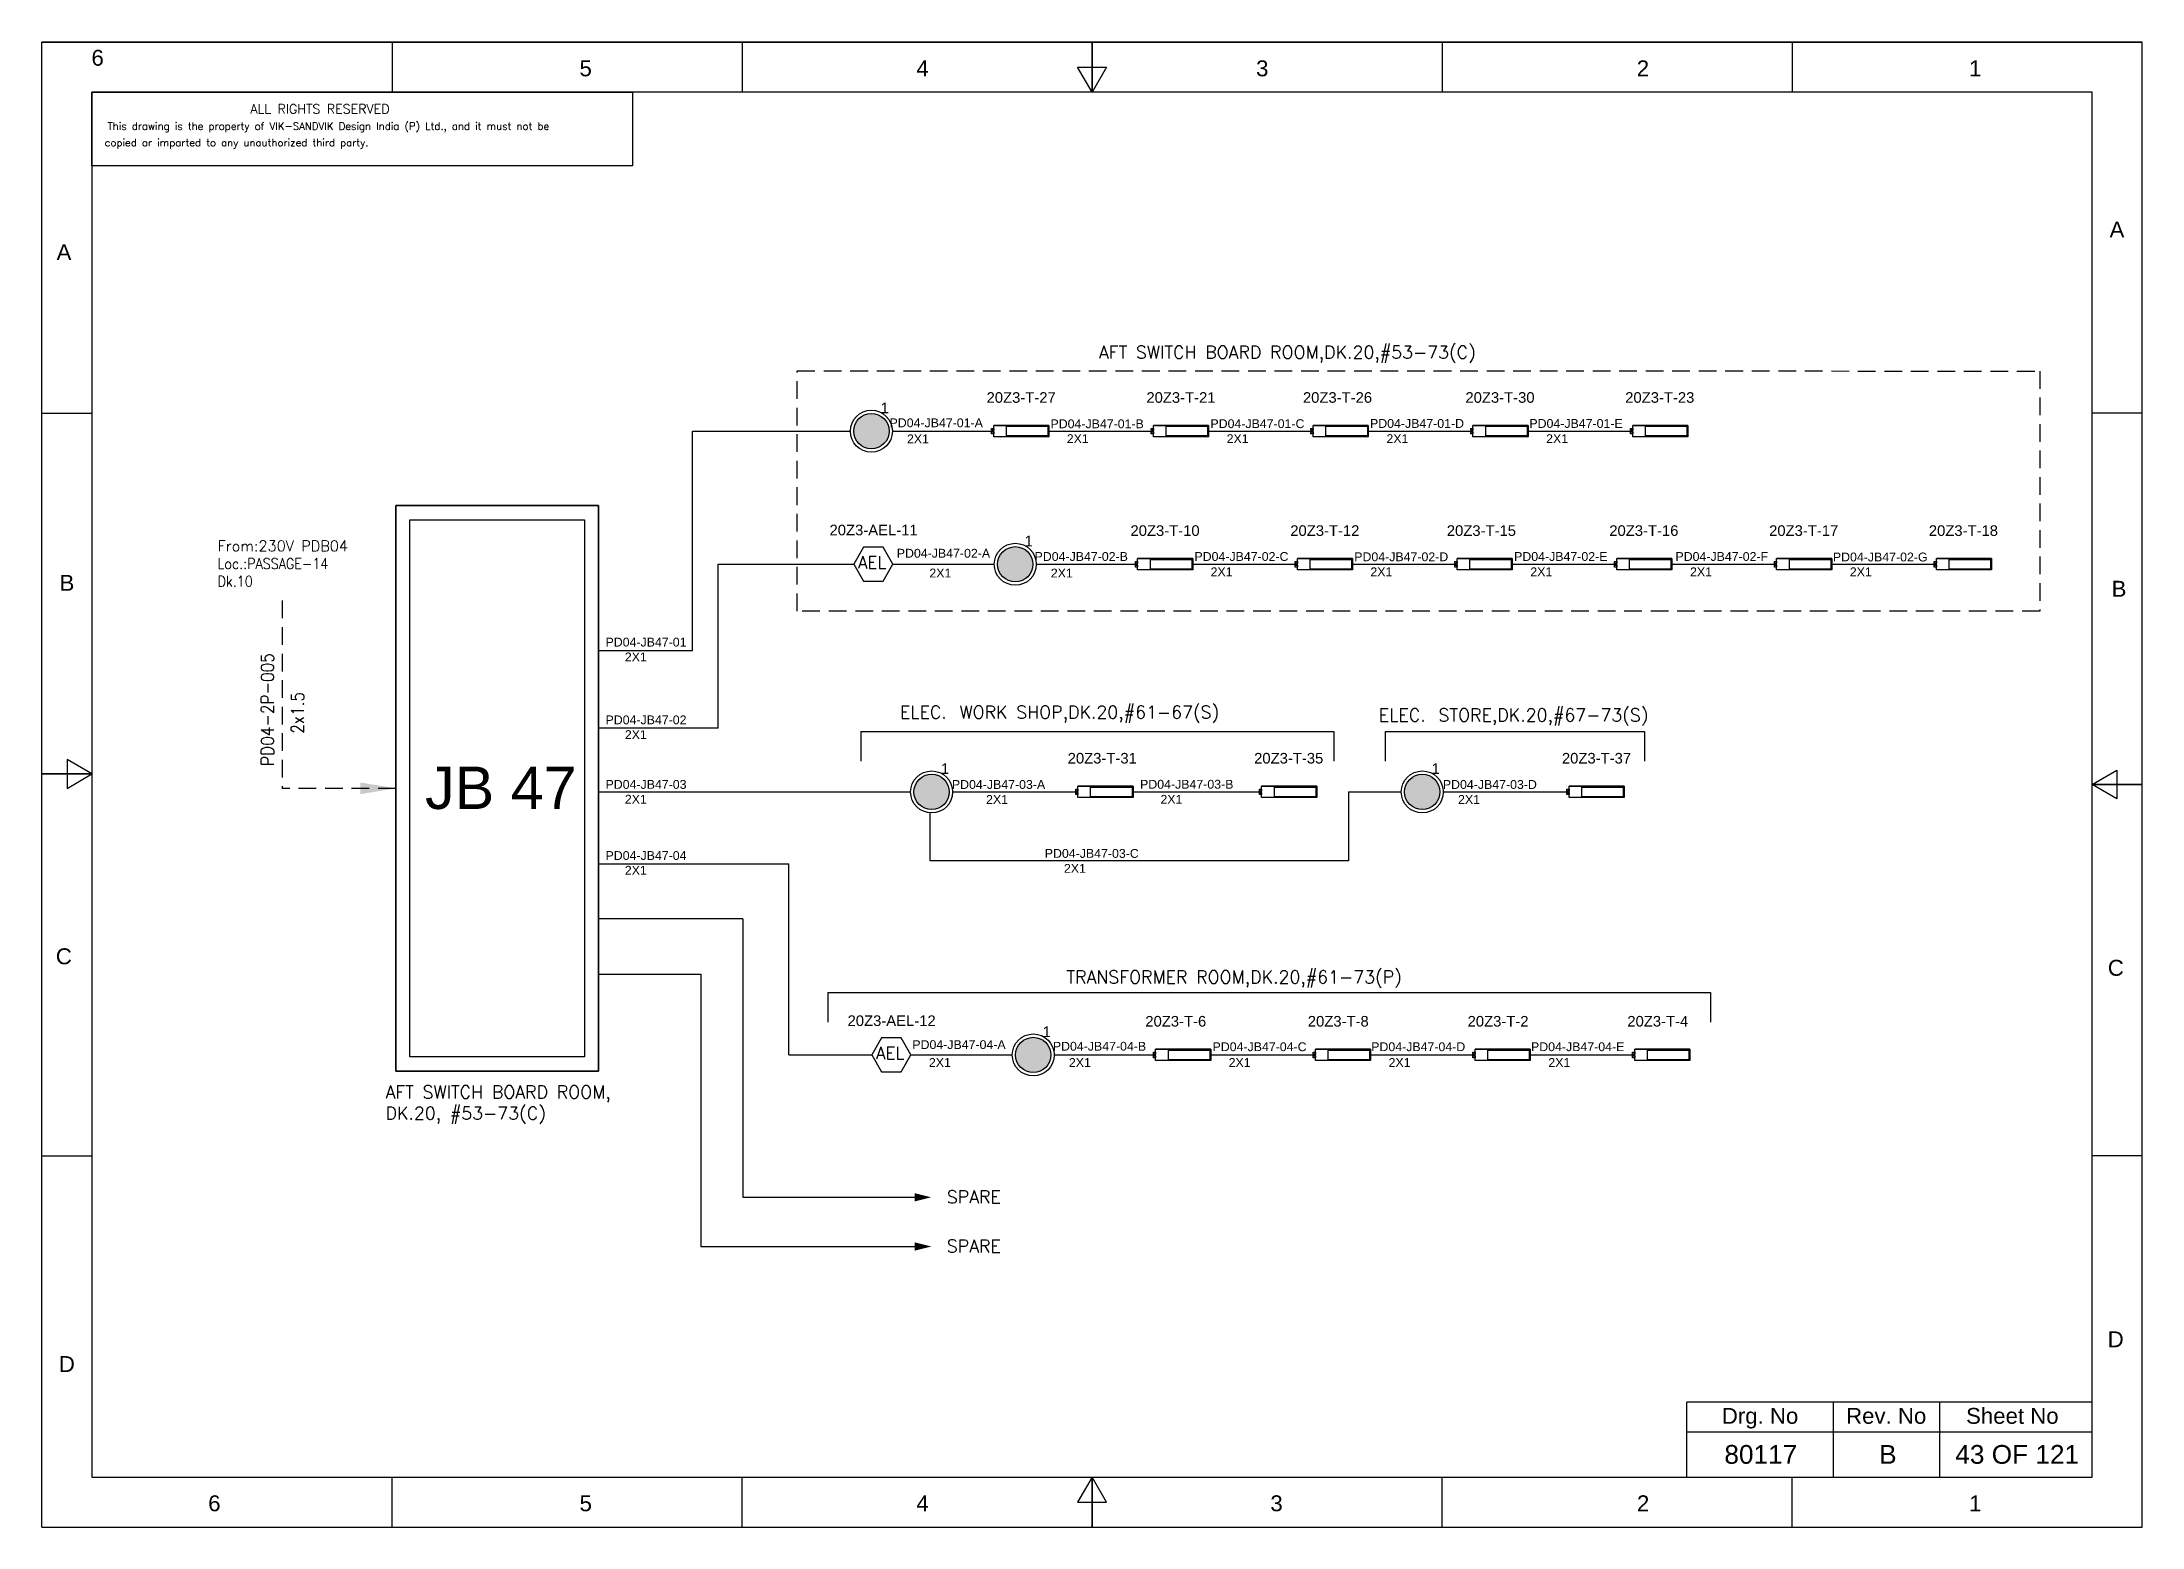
# Model space of a CAD drawing. Header units: inches. Extents: x -3311 to 1429, y -713 to 2436.
# Drawn here: x -1989.7 to -1692.7, y 969.1 to 1179.2 of the extents above; entities that cross this region are included whole.
import ezdxf
from ezdxf.enums import TextEntityAlignment as Align

# ---------------------------------------------------------------- set-up
doc = ezdxf.new("R2010")
doc.units = ezdxf.units.IN
doc.linetypes.add('HIDDEN', pattern=[0.375, 0.25, -0.125])
doc.linetypes.add('SOLID', pattern=[0])
for name, color, linetype, lineweight in [('ELEC_TXT-025', 1, 'Continuous', 25), ('HEL-025', 1, 'Continuous', 25), ('HEL-035', 2, 'Continuous', 35)]:
    doc.layers.add(name, color=color, linetype=linetype, lineweight=lineweight)
doc.layers.add('LINE', color=3, linetype='SOLID')
doc.styles.add('_NORMAL', font='arial.ttf')
doc.styles.add('ROMANS', font='simplex.shx', dxfattribs={"width": 0.88})
doc.styles.get("Standard").update_dxf_attribs({"font": 'arial.ttf'})
doc.dimstyles.get("Standard").update_dxf_attribs({"dimtxt": 0.18, "dimasz": 0.18, "dimexe": 0.18, "dimexo": 0.0625, "dimgap": 0.09, "dimtad": 0, "dimtih": 1, "dimtoh": 1, "dimdec": 4, "dimzin": 0, "dimdsep": 46, "dimtxsty": 'Standard', "dimcen": 0.09, "dimadec": 0, "dimazin": 0, "dimtfac": 1, "dimtdec": 4, "dimtofl": 0, "dimtmove": 0, "dimatfit": 3, "dimfxl": 1, "dimtolj": 1, "dimtzin": 0, "dimarcsym": 0})

msp = doc.modelspace()

# ---------------------------------------------------------------- texts
at = {"color": 7}
for s, p in [('PD04-JB47-01-A', (-1869.84, 1124.69, 0.05)), ('PD04-JB47-01-B', (-1847.08, 1124.55, 0.05)), ('PD04-JB47-01-C', (-1824.46, 1124.57, 0.03)), ('PD04-JB47-01-D', (-1801.89, 1124.6)), ('PD04-JB47-01-E', (-1779.35, 1124.6, -0.03)), ('2X1', (-1867.38, 1122.42)), ('2X1', (-1844.78, 1122.45)), ('2X1', (-1822.17, 1122.45, -0.03)), ('2X1', (-1799.57, 1122.45, -0.05)), ('2X1', (-1776.98, 1122.45, -0.08)), ('PD04-JB47-02-A', (-1868.82, 1106.24, 0.01)), ('PD04-JB47-02-B', (-1849.33, 1105.78, 0.03)), ('PD04-JB47-02-C', (-1826.72, 1105.78, 0.06)), ('2X1', (-1824.44, 1103.61, -0.02)), ('PD04-JB47-02-D', (-1804.12, 1105.74, 0.09)), ('2X1', (-1801.84, 1103.61, -0.02)), ('PD04-JB47-02-E', (-1781.51, 1105.78, 0.09)), ('2X1', (-1779.22, 1103.61, -0.05)), ('PD04-JB47-02-F', (-1758.69, 1105.78, 0.09)), ('2X1', (-1756.63, 1103.61, -0.07)), ('PD04-JB47-02-G', (-1736.43, 1105.71, 0.06)), ('2X1', (-1734.03, 1103.61, -0.1)), ('2X1', (-1864.21, 1103.44, -0.02)), ('2X1', (-1847.03, 1103.44, -0.02)), ('PD04-JB47-01', (-1910.01, 1093.67)), ('2X1', (-1907.28, 1091.57)), ('PD04-JB47-02', (-1910.01, 1082.67)), ('2X1', (-1907.28, 1080.58)), ('PD04-JB47-03', (-1910.01, 1073.54)), ('2X1', (-1907.28, 1071.44)), ('PD04-JB47-03-A', (-1861.03, 1073.53, 0)), ('2X1', (-1856.19, 1071.41, -0.05)), ('PD04-JB47-03-B', (-1834.41, 1073.56, -0.05)), ('2X1', (-1831.53, 1071.43, -0.1)), ('PD04-JB47-03-D', (-1791.59, 1073.53, -0.05)), ('2X1', (-1789.44, 1071.41, 0.16)), ('PD04-JB47-04', (-1910.01, 1063.48)), ('PD04-JB47-03-C', (-1847.89, 1063.78, -0.21)), ('2X1', (-1907.28, 1061.39)), ('2X1', (-1845.18, 1061.66, 0)), ('PD04-JB47-04-A', (-1866.62, 1036.73, 0.03)), ('PD04-JB47-04-B', (-1846.75, 1036.5, 0.05)), ('PD04-JB47-04-C', (-1824.16, 1036.43)), ('PD04-JB47-04-D', (-1801.72, 1036.43, -0.03)), ('PD04-JB47-04-E', (-1779.12, 1036.43, -0.05)), ('2X1', (-1864.28, 1034.2, -0.03)), ('2X1', (-1844.48, 1034.2, -0.03)), ('2X1', (-1821.89, 1034.2, -0.05)), ('2X1', (-1799.27, 1034.2, -0.08)), ('2X1', (-1776.67, 1034.2, -0.11))]:
    msp.add_text(s, height=1.25, dxfattribs=at).set_placement(p)
at = {"color": 7, "lineweight": 30}
msp.add_text('JB 47', height=6, dxfattribs=at).set_placement((-1924.82, 1073.69), align=Align.MIDDLE_CENTER)
at = {"color": 7}
for s, height, p in [('Sheet No', 2.246, (-1711.05, 984.84)), ('Drg. No', 2.246, (-1746.73, 984.84)), ('Rev. No', 2.246, (-1728.89, 984.84)), ('80117', 2.653, (-1746.62, 979.39)), ('B', 2.65, (-1728.65, 979.39)), ('43 OF 121', 2.653, (-1710.36, 979.39))]:
    msp.add_text(s, height=height, dxfattribs=at).set_placement(p, align=Align.MIDDLE_CENTER)
at = {"color": 7, "char_height": 1.8, "attachment_point": 1, "style": '_NORMAL'}
for s, insert in [('{\\Fromans|c0;\\C2;AFT SWITCH BOARD ROOM,DK.20,#53-73(C)}', (-1840.24, 1136.2, -0.03)), ('{\\Fromans|c0;\\C2;AFT SWITCH BOARD ROOM, \\PDK.20, #53-73(C)}', (-1941.13, 1031.55))]:
    msp.add_mtext(s, dxfattribs=dict(at, insert=insert))
at = {"color": 7, "insert": (-1964.88, 1108.65), "char_height": 1.5, "width": 36.8884, "attachment_point": 1}
msp.add_mtext('{\\Fromans|c0;\\C2;From:230V PDB04 \\P\\Fsimplex|c0;\\W0.88;Loc.:PASSAGE-14      \\PDk.10}', dxfattribs=at)
at = {"color": 7, "insert": (-1958.73, 1076.78), "char_height": 1.8, "width": 17.1296, "attachment_point": 1, "rotation": 90, "style": '_NORMAL'}
msp.add_mtext('{\\Fromans|c0;\\W0.88;PD04-2P-005}', dxfattribs=at)
at = {"color": 7, "insert": (-1954.46, 1081.34), "char_height": 1.8, "attachment_point": 1, "rotation": 90, "style": '_NORMAL'}
msp.add_mtext('{\\Fsimplex|c0;\\W0.88;2x1.5}', dxfattribs=at)
at = {"color": 7, "char_height": 1.8, "attachment_point": 1, "style": '_NORMAL'}
for s, insert, width in [('{\\Fromans|c0;\\C2;ELEC.^I WORK SHOP,DK.20,#61-67(S)}', (-1868.38, 1085.29, 0.19), 74.1776), ('{\\Fromans|c0;\\C2;ELEC.^I STORE,DK.20,#67-73(S)}', (-1800.65, 1084.88, 0.13), 74.1776), ('{\\Fromans|c0;\\C2;TRANSFORMER ROOM,DK.20,#61-73(P)}', (-1844.84, 1047.82, -0.05), 57.9595), ('{\\Fromans|c0;\\C2;SPARE}', (-1861.75, 1016.71), 8.1658), ('{\\Fromans|c0;\\C2;SPARE}', (-1861.75, 1009.76), 8.1658)]:
    msp.add_mtext(s, dxfattribs=dict(at, insert=insert, width=width))

# ---------------------------------------------------------------- blocks, each defined once
blk = doc.blocks.new('FIXED_KEY_SWITCH')
h = blk.add_hatch(color=1)
h.dxf.hatch_style = 1
edge = h.paths.add_edge_path()
edge.add_arc((848.13, 1737.46), 2.5, 0, 360)
at = {"color": 1}
blk.add_circle((848.13, 1737.46), 2.5, dxfattribs=at)
at = {"color": 7, "insert": (849.44, 1741.5), "char_height": 1.5, "attachment_point": 1, "style": '_NORMAL'}
blk.add_mtext_dynamic_manual_height_columns('1', width=1.5, gutter_width=7.5, heights=[0], dxfattribs=at)
blk = doc.blocks.new('SWT')
blk.add_blockref('FIXED_KEY_SWITCH', (0, 0))
blk.add_attdef('TAG_NO', (844.55, 1741.11), '', height=1.5)
blk = doc.blocks.new('2A')
at = {"color": 7, "lineweight": -3, "ltscale": 2.5}
blk.add_line((790.02, 1997.62, -0.03), (782.23, 1997.62, -0.03), dxfattribs=at)
at = {"color": 7, "lineweight": -3, "ltscale": 2.5, "elevation": -0.03}
for points in [[(781.91, 1997.21), (782.23, 1997.21), (782.23, 1996.94), (781.91, 1996.94)], [(781.91, 1996.7), (782.23, 1996.7), (782.23, 1996.44), (781.91, 1996.44)], [(782.23, 1997.62), (790.02, 1997.62), (790.02, 1996.02), (782.23, 1996.02)], [(784.03, 1997.5), (789.88, 1997.5), (789.88, 1996.14), (784.03, 1996.14)]]:
    blk.add_lwpolyline(points, close=True, dxfattribs=at)
blk = doc.blocks.new('LED TUBE LIGHT 30W')
blk.add_blockref('2A', (179.91, -357.89))
blk.add_attdef('TAG_NO.', (962.52, 1642.97), '', height=1.5)
blk = doc.blocks.new('AEL')
at = {"color": 4}
blk.add_lwpolyline([(989.98, -190.09), (992.75, -190.09), (994.14, -187.69), (992.75, -185.28), (989.98, -185.28), (988.59, -187.69)], close=True, dxfattribs=at)
at = {"color": 4, "style": 'ROMANS'}
blk.add_text('AEL', height=1.725, dxfattribs=at).set_placement((989.2, -188.27))
blk = doc.blocks.new('AEL_L')
blk.add_blockref('AEL', (0, 0))
blk.add_attdef('TAG_NO', (986.55, -183.59), '', height=1.5)
blk = doc.blocks.new('fr')
at = {"color": 7, "linetype": 'Continuous'}
for p, q in [((33763.99, 4500.4), (33466.99, 4500.4)), ((33466.99, 4500.4), (33763.99, 4500.4)), ((33466.99, 4290.33), (33466.99, 4500.4)), ((33516.49, 4500.4), (33516.49, 4493.33)), ((33565.99, 4500.4), (33565.99, 4493.33)), ((33615.49, 4500.4), (33615.49, 4493.33)), ((33615.49, 4493.33), (33615.49, 4500.4)), ((33615.49, 4500.4), (33615.49, 4493.33)), ((33664.99, 4500.4), (33664.99, 4493.33)), ((33714.49, 4500.4), (33714.49, 4493.33)), ((33763.99, 4290.33), (33763.99, 4500.4)), ((33763.99, 4290.33), (33763.99, 4500.4)), ((33615.49, 4493.33), (33613.45, 4496.87)), ((33613.45, 4496.87), (33617.53, 4496.87)), ((33617.53, 4496.87), (33615.49, 4493.33)), ((33756.92, 4493.33), (33474.06, 4493.33)), ((33474.06, 4493.33), (33474.06, 4297.41)), ((33756.92, 4297.41), (33756.92, 4493.33)), ((33466.99, 4447.89), (33474.06, 4447.89)), ((33763.99, 4447.89), (33756.92, 4447.89)), ((33474.06, 4396.87), (33470.53, 4398.91)), ((33470.53, 4398.91), (33470.53, 4394.83)), ((33466.99, 4396.87), (33474.06, 4396.87)), ((33474.06, 4396.87), (33466.99, 4396.87)), ((33466.99, 4396.87), (33474.06, 4396.87)), ((33470.53, 4394.83), (33474.06, 4396.87)), ((33756.92, 4395.37), (33760.45, 4397.41)), ((33760.45, 4397.41), (33760.45, 4393.33)), ((33763.99, 4395.37), (33756.92, 4395.37)), ((33760.45, 4393.33), (33756.92, 4395.37)), ((33756.92, 4395.37), (33763.99, 4395.37)), ((33763.99, 4395.37), (33756.92, 4395.37)), ((33466.99, 4342.85), (33474.06, 4342.85)), ((33763.99, 4342.85), (33756.92, 4342.85)), ((33474.06, 4297.41), (33756.92, 4297.41)), ((33516.49, 4290.33), (33516.49, 4297.41)), ((33565.99, 4290.33), (33565.99, 4297.41)), ((33615.49, 4297.41), (33613.45, 4293.87)), ((33615.49, 4290.33), (33615.49, 4297.41)), ((33617.53, 4293.87), (33615.49, 4297.41)), ((33615.49, 4297.41), (33615.49, 4290.33)), ((33615.49, 4290.33), (33615.49, 4297.41)), ((33664.99, 4290.33), (33664.99, 4297.41)), ((33714.49, 4290.33), (33714.49, 4297.41)), ((33613.45, 4293.87), (33617.53, 4293.87)), ((33466.99, 4290.33), (33763.99, 4290.33)), ((33466.99, 4290.33), (33763.99, 4290.33))]:
    blk.add_line(p, q, dxfattribs=at)
at = {"color": 7, "style": '_NORMAL'}
for s, p in [('6', (33474.86, 4498.18)), ('5', (33543.88, 4496.68)), ('4', (33591.52, 4496.68)), ('3', (33639.57, 4496.68)), ('2', (33693.41, 4496.68)), ('1', (33740.39, 4496.68)), ('A', (33760.45, 4473.88)), ('A', (33470.1, 4470.68)), ('B', (33470.52, 4423.9)), ('B', (33760.74, 4423.06)), ('C', (33470.08, 4371.07)), ('C', (33760.29, 4369.44)), ('D', (33760.27, 4316.89)), ('D', (33470.51, 4313.39)), ('6', (33491.37, 4293.69)), ('5', (33543.89, 4293.69)), ('4', (33591.53, 4293.69)), ('3', (33641.59, 4293.69)), ('2', (33693.43, 4293.69)), ('1', (33740.41, 4293.69))]:
    blk.add_text(s, height=2.25, dxfattribs=at).set_placement(p, align=Align.MIDDLE_CENTER)
blk = doc.blocks.new('A$C4BAD7D21')
at = {"layer": 'HEL-025'}
blk.add_lwpolyline([(-34000, 0), (-34000, 2086), (-18714, 2086), (-18714, 0)], close=True, dxfattribs=at)
at = {"layer": 'HEL-025', "style": 'ROMANS'}
for s, p in [('This drawing is the property of VIK-SANDVIK Design India (P) Ltd., and it must not be', (-33558, 1016)), (' copied or imparted to any unauthorized third party.', (-33785, 550))]:
    blk.add_text(s, height=210, dxfattribs=at).set_placement(p)
at = {"layer": 'HEL-035', "style": 'ROMANS'}
blk.add_text('     ALL RIGHTS RESERVED', height=262.5, dxfattribs=at).set_placement((-30497, 1476))

# ---------------------------------------------------------------- linework, layer by layer
for p, q in [((-1897.73, 1093.12), (-1897.73, 1124.13)), ((-1873.92, 1081.64, -0.08), (-1807.01, 1081.64, -0.08)), ((-1799.73, 1081.64, 0.13), (-1763.06, 1081.64, 0.13)), ((-1804.94, 1073.1, 0.16), (-1804.94, 1063.35, 0.16)), ((-1804.94, 1073.1, 0.16), (-1800.69, 1073.1, 0.16)), ((-1800.69, 1073.1, 0.16), (-1797.47, 1073.1, 0.16)), ((-1864.11, 1063.35), (-1864.11, 1070.13)), ((-1804.94, 1063.35), (-1864.11, 1063.35)), ((-1890.6, 1055.13), (-1910.99, 1055.13)), ((-1878.58, 1044.72, -0.05), (-1753.72, 1044.72, -0.05))]:
    msp.add_line(p, q)
at = {"color": 7, "linetype": 'Continuous'}
for p, q in [((-1699.78, 986.79), (-1757.1, 986.79)), ((-1757.1, 976.19), (-1757.1, 986.79)), ((-1736.33, 976.19), (-1736.33, 986.79)), ((-1721.31, 976.19), (-1721.31, 986.79)), ((-1757.1, 982.6), (-1699.78, 982.6))]:
    msp.add_line(p, q, dxfattribs=at)
at = {"linetype": 'HIDDEN', "ltscale": 10, "elevation": -0.03}
msp.add_lwpolyline([(-1882.89, 1132.68), (-1707.18, 1132.64), (-1707.18, 1098.65), (-1882.89, 1098.69)], close=True, dxfattribs=at)
at = {"linetype": 'HIDDEN', "ltscale": 10}
msp.add_lwpolyline([(-1955.74, 1100.16), (-1955.74, 1073.61)], dxfattribs=at)
for points in [[(-1866.3, 1015.76, 1.18, 0, 0), (-1863.94, 1015.76, 0, 0, 0)], [(-1866.3, 1008.8, 1.18, 0, 0), (-1863.94, 1008.8, 0, 0, 0)]]:
    msp.add_lwpolyline(points, format="xyseb")
at = {"layer": 'LINE', "color": 0}
for p, q in [((-1897.73, 1124.13, 0.05), (-1875.39, 1124.13, 0)), ((-1869.44, 1124.13), (-1855.12, 1124.13)), ((-1847.32, 1124.13), (-1832.52, 1124.13)), ((-1824.72, 1124.13, -0.03), (-1809.93, 1124.13, -0.03)), ((-1802.13, 1124.13, -0.05), (-1787.34, 1124.13, -0.05)), ((-1779.54, 1124.13, -0.08), (-1764.74, 1124.13, -0.08)), ((-1939.67, 1113.61), (-1939.67, 1033.61)), ((-1910.99, 1113.61), (-1939.67, 1113.61)), ((-1910.99, 1033.61), (-1910.99, 1113.61)), ((-1894.09, 1105.3, 0.02), (-1874.91, 1105.3, -0.02)), ((-1894.09, 1082.12), (-1894.09, 1105.3)), ((-1869.36, 1105.3, -0.02), (-1855.04, 1105.3, -0.02)), ((-1849.09, 1105.3, -0.02), (-1834.77, 1105.3, -0.02)), ((-1826.97, 1105.3, -0.02), (-1812.17, 1105.3, -0.02)), ((-1804.38, 1105.3, -0.02), (-1789.58, 1105.3, -0.02)), ((-1781.78, 1105.3, -0.05), (-1766.99, 1105.3, -0.05)), ((-1759.19, 1105.3, -0.07), (-1744.39, 1105.3, -0.07)), ((-1736.59, 1105.3, -0.1), (-1721.8, 1105.3, -0.1)), ((-1910.99, 1093.12), (-1897.73, 1093.12)), ((-1894.09, 1082.12), (-1910.99, 1082.12)), ((-1873.92, 1081.64, -0.08), (-1873.92, 1077.45, -0.08)), ((-1807.01, 1081.64, -0.08), (-1807.01, 1077.45, -0.08)), ((-1799.73, 1081.64, 0.13), (-1799.73, 1077.45, 0.13)), ((-1763.06, 1081.64, 0.13), (-1763.06, 1077.45, 0.13)), ((-1910.99, 1073.1, 0.06), (-1866.86, 1073.1, -0.02)), ((-1860.92, 1073.1, -0.05), (-1843.21, 1073.1, -0.05)), ((-1835.41, 1073.1, -0.05), (-1817.22, 1073.1, -0.05)), ((-1791.52, 1073.1, 0.16), (-1773.75, 1073.1, 0.16)), ((-1910.99, 1062.93), (-1884.09, 1062.93)), ((-1884.09, 1035.89), (-1884.09, 1062.93)), ((-1890.6, 1055.13), (-1890.6, 1015.76)), ((-1910.99, 1047.32), (-1896.52, 1047.32)), ((-1896.52, 1047.32), (-1896.52, 1008.8)), ((-1878.58, 1044.72, -0.05), (-1878.58, 1040.53, -0.05)), ((-1753.72, 1044.72, -0.05), (-1753.72, 1040.53, -0.05)), ((-1939.67, 1033.61), (-1910.99, 1033.61)), ((-1884.09, 1035.89), (-1872.37, 1035.89, -0.03)), ((-1866.81, 1035.89, -0.03), (-1852.49, 1035.89, -0.03)), ((-1846.54, 1035.89, -0.03), (-1832.22, 1035.89, -0.03)), ((-1824.42, 1035.89, -0.05), (-1809.63, 1035.89, -0.05)), ((-1801.83, 1035.89, -0.08), (-1787.03, 1035.89, -0.08)), ((-1779.23, 1035.89, -0.11), (-1764.44, 1035.89, -0.11)), ((-1890.6, 1015.76), (-1866.21, 1015.76)), ((-1896.52, 1008.8), (-1866.21, 1008.8))]:
    msp.add_line(p, q, dxfattribs=at)
for points in [[(-1939.67, 1113.61), (-1910.99, 1113.61), (-1910.99, 1033.61), (-1939.67, 1033.61)], [(-1937.67, 1111.61), (-1912.99, 1111.61), (-1912.99, 1035.61), (-1937.67, 1035.61)]]:
    msp.add_lwpolyline(points, close=True, dxfattribs=at)
for centre in [(-1872.41, 1124.13), (-1852.06, 1105.3, -0.02), (-1863.89, 1073.1, -0.05), (-1794.5, 1073.1, 0.16), (-1849.52, 1035.89, -0.03)]:
    msp.add_circle(centre, 2.97, dxfattribs=at)

# ---------------------------------------------------------------- block references
for name, p in [('fr', (-35456.7, -3321.22)), ('SWT', (-2720.54, -613.32)), ('SWT', (-2700.19, -632.16, -0.02)), ('SWT', (-2712.02, -664.36, -0.05)), ('SWT', (-2642.63, -664.36, 0.16)), ('SWT', (-2697.65, -701.57, -0.03))]:
    msp.add_blockref(name, p)
ref = msp.add_blockref('LED TUBE LIGHT 30W', (-2817.25, -514.79, 0.03))
ref.add_attrib('TAG_NO.', '20Z3-T-27', (-1856.12, 1128.15, 0.03), dxfattribs={"height": 1.5})
ref = msp.add_blockref('LED TUBE LIGHT 30W', (-2794.66, -514.79))
ref.add_attrib('TAG_NO.', '20Z3-T-21', (-1833.52, 1128.15), dxfattribs={"height": 1.5})
ref = msp.add_blockref('LED TUBE LIGHT 30W', (-2772.06, -514.79, -0.03))
ref.add_attrib('TAG_NO.', '20Z3-T-26', (-1811.38, 1128.15, -0.03), dxfattribs={"height": 1.5})
ref = msp.add_blockref('LED TUBE LIGHT 30W', (-2749.47, -514.79, -0.05))
ref.add_attrib('TAG_NO.', '20Z3-T-30', (-1788.4, 1128.15, -0.05), dxfattribs={"height": 1.5})
ref = msp.add_blockref('LED TUBE LIGHT 30W', (-2726.87, -514.79, -0.05))
ref.add_attrib('TAG_NO.', '20Z3-T-23', (-1765.8, 1128.15, -0.05), dxfattribs={"height": 1.5})
ref = msp.add_blockref('AEL_L', (-2863.5, 1292.99, -0.02))
ref.add_attrib('TAG_NO', '20Z3-AEL-11', (-1878.33, 1109.4, -0.02), dxfattribs={"color": 4, "height": 1.5})
ref = msp.add_blockref('LED TUBE LIGHT 30W', (-2796.9, -533.63, 0.01))
ref.add_attrib('TAG_NO.', '20Z3-T-10', (-1835.77, 1109.32, 0.01), dxfattribs={"height": 1.5})
ref = msp.add_blockref('LED TUBE LIGHT 30W', (-2774.31, -533.63, 0.01))
ref.add_attrib('TAG_NO.', '20Z3-T-12', (-1813.17, 1109.32, 0.01), dxfattribs={"height": 1.5})
ref = msp.add_blockref('LED TUBE LIGHT 30W', (-2751.71, -533.63, -0.02))
ref.add_attrib('TAG_NO.', '20Z3-T-15', (-1791.03, 1109.32, -0.02), dxfattribs={"height": 1.5})
ref = msp.add_blockref('LED TUBE LIGHT 30W', (-2729.12, -533.63, -0.05))
ref.add_attrib('TAG_NO.', '20Z3-T-16', (-1768.05, 1109.32, -0.05), dxfattribs={"height": 1.5})
ref = msp.add_blockref('LED TUBE LIGHT 30W', (-2706.52, -533.63, -0.07))
ref.add_attrib('TAG_NO.', '20Z3-T-17', (-1745.45, 1109.32, -0.07), dxfattribs={"height": 1.5})
ref = msp.add_blockref('LED TUBE LIGHT 30W', (-2683.93, -533.63, -0.1))
ref.add_attrib('TAG_NO.', '20Z3-T-18', (-1722.86, 1109.32, -0.1), dxfattribs={"height": 1.5})
ref = msp.add_blockref('LED TUBE LIGHT 30W', (-2805.34, -565.83, -0.02))
ref.add_attrib('TAG_NO.', '20Z3-T-31', (-1844.65, 1077.12, -0.02), dxfattribs={"height": 1.5})
ref = msp.add_blockref('LED TUBE LIGHT 30W', (-2779.36, -565.83, -0.02))
ref.add_attrib('TAG_NO.', '20Z3-T-35', (-1818.28, 1077.12, -0.02), dxfattribs={"height": 1.5})
ref = msp.add_blockref('LED TUBE LIGHT 30W', (-2735.88, -565.83, 0.19))
ref.add_attrib('TAG_NO.', '20Z3-T-37', (-1774.75, 1077.12, 0.19), dxfattribs={"height": 1.5})
ref = msp.add_blockref('AEL_L', (-2860.95, 1223.58, -0.03))
ref.add_attrib('TAG_NO', '20Z3-AEL-12', (-1875.78, 1039.99, -0.03), dxfattribs={"color": 4, "height": 1.5})
ref = msp.add_blockref('LED TUBE LIGHT 30W', (-2794.35, -603.04, -0.03))
ref.add_attrib('TAG_NO.', '20Z3-T-6', (-1833.67, 1039.91, -0.03), dxfattribs={"height": 1.5})
ref = msp.add_blockref('LED TUBE LIGHT 30W', (-2771.76, -603.04, -0.05))
ref.add_attrib('TAG_NO.', '20Z3-T-8', (-1810.69, 1039.91, -0.05), dxfattribs={"height": 1.5})
ref = msp.add_blockref('LED TUBE LIGHT 30W', (-2749.16, -603.04, -0.08))
ref.add_attrib('TAG_NO.', '20Z3-T-2', (-1788.09, 1039.91, -0.08), dxfattribs={"height": 1.5})
ref = msp.add_blockref('LED TUBE LIGHT 30W', (-2726.57, -603.04, -0.11))
ref.add_attrib('TAG_NO.', '20Z3-T-4', (-1765.5, 1039.91, -0.11), dxfattribs={"height": 1.5})
at = {"layer": 'ELEC_TXT-025', "color": 0, "xscale": 0.005, "yscale": 0.005, "zscale": 0.005}
msp.add_blockref('A$C4BAD7D21', (-1812.64, 1161.68), dxfattribs=at)

msp.set_redraw_order([(e.dxf.handle, doc.entitydb.next_handle()) for e in msp.query("TEXT MTEXT ATTDEF DIMENSION ARC_DIMENSION")])  # texts and dimensions are drawn at this point

# ---------------------------------------------------------------- leaders
at = {"linetype": 'HIDDEN', "ltscale": 10}
msp.add_leader([(-1939.67, 1073.61), (-1955.74, 1073.61)], dimstyle='Standard', override={"dimasz": 5, "dimarcsym": 1}, dxfattribs=at)

doc.saveas('drawing.dxf')
